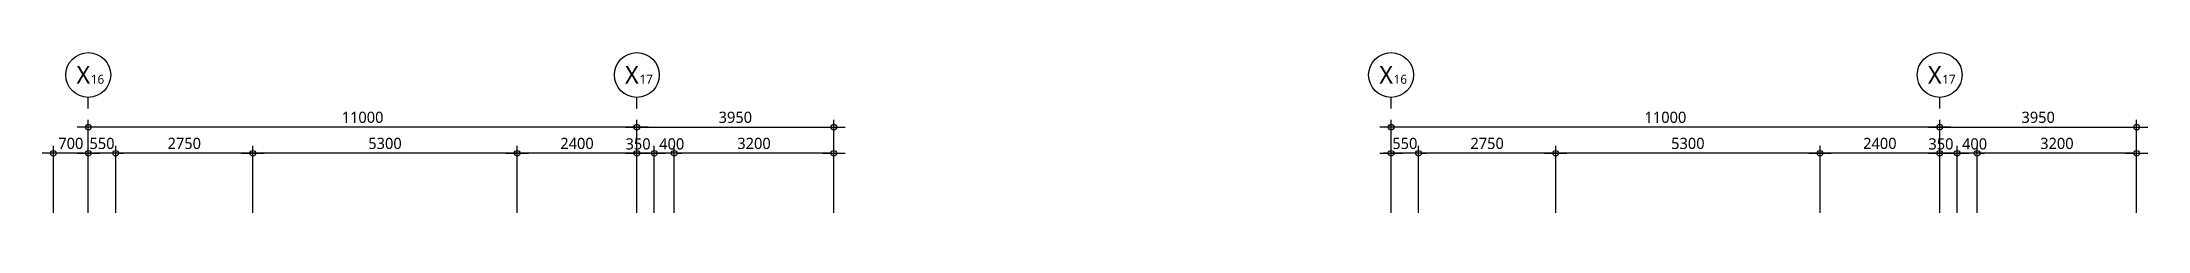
# Model space of a CAD drawing. Header units: millimetres. Extents: x -65167 to 413267, y -17142 to 66587.
# Drawn here: x 6538 to 48762, y 37838 to 41213 of the extents above; entities that cross this region are included whole.
import ezdxf
from ezdxf.enums import TextEntityAlignment as Align

# ---------------------------------------------------------------- set-up
doc = ezdxf.new("R2010")
doc.units = ezdxf.units.MM
doc.header["$LTSCALE"] = 75
doc.header["$MEASUREMENT"] = 0
doc.header["$PDSIZE"] = -10
doc.layers.get('0').update_dxf_attribs({"linetype": 'CONTINUOUS'})
doc.layers.get('Defpoints').update_dxf_attribs({"color": 171, "linetype": 'CONTINUOUS'})
for name, color, linetype in [('NDIM', 7, 'CONTINUOUS'), ('SYM(AXIS)', 7, 'CONTINUOUS'), ('TEXT(AXIS)', 2, 'CONTINUOUS')]:
    doc.layers.add(name, color=color, linetype=linetype)
doc.styles.add('CGS', font='cgse', dxfattribs={"bigfont": 'cgs'})
doc.styles.add('나눔바른고딕', font='NanumBarunGothic.ttf')
doc.dimstyles.new('NDIM 1200', dxfattribs={"dimscale": 75, "dimtxt": 3, "dimasz": 1, "dimexe": 2, "dimexo": 2, "dimgap": 1, "dimtad": 1, "dimdec": 0, "dimdsep": 46, "dimtxsty": 'CGS', "dimblk": 'DOT0', "dimcen": 1, "dimdle": 8, "dimclrd": 256, "dimclre": 256, "dimclrt": 256, "dimadec": 0, "dimazin": 0, "dimtfac": 1, "dimtdec": 0, "dimtix": 1, "dimtmove": 2, "dimatfit": 3, "dimldrblk": 'DOT0', "dimfxl": 1, "dimtolj": 1, "dimtzin": 0, "dimlwd": -1, "dimlwe": -1, "dimarcsym": 0})

msp = doc.modelspace()

# ---------------------------------------------------------------- texts
at = {"layer": 'TEXT(AXIS)', "style": '나눔바른고딕'}
for s, height, p in [('X', 360, (7363.8, 40765.5)), ('16', 180, (7648.2, 40675.5)), ('X', 360, (18363.8, 40765.5)), ('17', 180, (18648.2, 40675.5)), ('X', 360, (33488.8, 40765.5)), ('16', 180, (33773.2, 40675.5)), ('X', 360, (44488.8, 40765.5)), ('17', 180, (44773.2, 40675.5))]:
    msp.add_text(s, height=height, dxfattribs=at).set_placement(p, align=Align.MIDDLE)

# ---------------------------------------------------------------- blocks, each defined once
blk = doc.blocks.new('DOT0')
blk.add_line((-3, 0), (3, 0))
at = {"color": 6}
blk.add_circle((0, 0), 0.75, dxfattribs=at)
blk = doc.blocks.new('*D145')
at = {"layer": 'Defpoints', "color": 0, "ltscale": 0.4, "transparency": 16777216}
for p in [(7463, 39713), (7463, 37838), (18463, 37838)]:
    blk.add_point(p, dxfattribs=at)
at = {"layer": 'NDIM', "ltscale": 0.4, "transparency": 16777216}
for p, q in [((7463, 37988), (7463, 39863)), ((18388, 39713), (7538, 39713)), ((18463, 37988), (18463, 39863))]:
    blk.add_line(p, q, dxfattribs=at)
at = {"layer": 'NDIM', "ltscale": 0.4, "transparency": 16777216, "xscale": 75, "yscale": 75, "zscale": 75, "rotation": 180}
blk.add_blockref('DOT0', (7463, 39713), dxfattribs=at)
at = {"layer": 'NDIM', "ltscale": 0.4, "transparency": 16777216, "xscale": 75, "yscale": 75, "zscale": 75}
blk.add_blockref('DOT0', (18463, 39713), dxfattribs=at)
at = {"layer": 'NDIM', "ltscale": 0.4, "transparency": 16777216, "insert": (12963, 39910), "char_height": 225, "attachment_point": 5, "style": '나눔바른고딕'}
blk.add_mtext('\\A1;11000', dxfattribs=at)
blk = doc.blocks.new('*D146')
at = {"layer": 'Defpoints', "color": 0, "ltscale": 0.4, "transparency": 16777216}
for p in [(16063, 39188), (16063, 37838), (18463, 37838)]:
    blk.add_point(p, dxfattribs=at)
at = {"layer": 'NDIM', "ltscale": 0.4, "transparency": 16777216}
for p, q in [((16063, 37988), (16063, 39338)), ((18463, 37988), (18463, 39338)), ((18388, 39188), (16138, 39188))]:
    blk.add_line(p, q, dxfattribs=at)
at = {"layer": 'NDIM', "ltscale": 0.4, "transparency": 16777216, "xscale": 75, "yscale": 75, "zscale": 75, "rotation": 180}
blk.add_blockref('DOT0', (16063, 39188), dxfattribs=at)
at = {"layer": 'NDIM', "ltscale": 0.4, "transparency": 16777216, "xscale": 75, "yscale": 75, "zscale": 75}
blk.add_blockref('DOT0', (18463, 39188), dxfattribs=at)
at = {"layer": 'NDIM', "ltscale": 0.4, "transparency": 16777216, "insert": (17263, 39385), "char_height": 225, "attachment_point": 5, "style": '나눔바른고딕'}
blk.add_mtext('\\A1;2400', dxfattribs=at)
blk = doc.blocks.new('*D147')
at = {"layer": 'Defpoints', "color": 0, "ltscale": 0.4, "transparency": 16777216}
for p in [(10763, 39188), (10763, 37838), (16063, 37838)]:
    blk.add_point(p, dxfattribs=at)
at = {"layer": 'NDIM', "ltscale": 0.4, "transparency": 16777216}
for p, q in [((10763, 37988), (10763, 39338)), ((16063, 37988), (16063, 39338)), ((15988, 39188), (10838, 39188))]:
    blk.add_line(p, q, dxfattribs=at)
at = {"layer": 'NDIM', "ltscale": 0.4, "transparency": 16777216, "xscale": 75, "yscale": 75, "zscale": 75, "rotation": 180}
blk.add_blockref('DOT0', (10763, 39188), dxfattribs=at)
at = {"layer": 'NDIM', "ltscale": 0.4, "transparency": 16777216, "xscale": 75, "yscale": 75, "zscale": 75}
blk.add_blockref('DOT0', (16063, 39188), dxfattribs=at)
at = {"layer": 'NDIM', "ltscale": 0.4, "transparency": 16777216, "insert": (13413, 39385), "char_height": 225, "attachment_point": 5, "style": '나눔바른고딕'}
blk.add_mtext('\\A1;5300', dxfattribs=at)
blk = doc.blocks.new('*D148')
at = {"layer": 'Defpoints', "color": 0, "ltscale": 0.4, "transparency": 16777216}
for p in [(8013, 39188), (8013, 37838), (10763, 37838)]:
    blk.add_point(p, dxfattribs=at)
at = {"layer": 'NDIM', "ltscale": 0.4, "transparency": 16777216}
for p, q in [((8013, 37988), (8013, 39338)), ((10763, 37988), (10763, 39338)), ((10688, 39188), (8088, 39188))]:
    blk.add_line(p, q, dxfattribs=at)
at = {"layer": 'NDIM', "ltscale": 0.4, "transparency": 16777216, "xscale": 75, "yscale": 75, "zscale": 75, "rotation": 180}
blk.add_blockref('DOT0', (8013, 39188), dxfattribs=at)
at = {"layer": 'NDIM', "ltscale": 0.4, "transparency": 16777216, "xscale": 75, "yscale": 75, "zscale": 75}
blk.add_blockref('DOT0', (10763, 39188), dxfattribs=at)
at = {"layer": 'NDIM', "ltscale": 0.4, "transparency": 16777216, "insert": (9388, 39385), "char_height": 225, "attachment_point": 5, "style": '나눔바른고딕'}
blk.add_mtext('\\A1;2750', dxfattribs=at)
blk = doc.blocks.new('*D149')
at = {"layer": 'Defpoints', "color": 0, "ltscale": 0.4, "transparency": 16777216}
for p in [(7463, 39188), (7463, 37838), (8013, 37838)]:
    blk.add_point(p, dxfattribs=at)
at = {"layer": 'NDIM', "ltscale": 0.4, "transparency": 16777216}
for p, q in [((7463, 37988), (7463, 39338)), ((8013, 37988), (8013, 39338)), ((7388, 39188), (7313, 39188)), ((8013, 39188), (7463, 39188)), ((8088, 39188), (8163, 39188))]:
    blk.add_line(p, q, dxfattribs=at)
at = {"layer": 'NDIM', "ltscale": 0.4, "transparency": 16777216, "xscale": 75, "yscale": 75, "zscale": 75}
blk.add_blockref('DOT0', (7463, 39188), dxfattribs=at)
at = {"layer": 'NDIM', "ltscale": 0.4, "transparency": 16777216, "xscale": 75, "yscale": 75, "zscale": 75, "rotation": 180}
blk.add_blockref('DOT0', (8013, 39188), dxfattribs=at)
at = {"layer": 'NDIM', "ltscale": 0.4, "transparency": 16777216, "insert": (7738, 39385), "char_height": 225, "attachment_point": 5, "style": '나눔바른고딕'}
blk.add_mtext('\\A1;550', dxfattribs=at)
blk = doc.blocks.new('*D150')
at = {"layer": 'Defpoints', "color": 0, "ltscale": 0.4, "transparency": 16777216}
for p in [(18462.5, 39187.5), (18462.5, 37837.5), (18812.5, 37837.5)]:
    blk.add_point(p, dxfattribs=at)
at = {"layer": 'NDIM', "ltscale": 0.4, "transparency": 16777216}
for p, q in [((18462.5, 37987.5), (18462.5, 39337.5)), ((18812.5, 37987.5), (18812.5, 39337.5)), ((18737.5, 39187.5), (18537.5, 39187.5))]:
    blk.add_line(p, q, dxfattribs=at)
at = {"layer": 'NDIM', "ltscale": 0.4, "transparency": 16777216, "xscale": 75, "yscale": 75, "zscale": 75, "rotation": 180}
blk.add_blockref('DOT0', (18462.5, 39187.5), dxfattribs=at)
at = {"layer": 'NDIM', "ltscale": 0.4, "transparency": 16777216, "xscale": 75, "yscale": 75, "zscale": 75}
blk.add_blockref('DOT0', (18812.5, 39187.5), dxfattribs=at)
at = {"layer": 'NDIM', "ltscale": 0.4, "transparency": 16777216, "insert": (18487.5, 39375), "char_height": 225, "attachment_point": 5, "style": '나눔바른고딕'}
blk.add_mtext('\\A1;350', dxfattribs=at)
blk = doc.blocks.new('*D151')
at = {"layer": 'Defpoints', "color": 0, "ltscale": 0.4, "transparency": 16777216}
for p in [(19213, 39188), (19213, 37838), (22412, 37838)]:
    blk.add_point(p, dxfattribs=at)
at = {"layer": 'NDIM', "ltscale": 0.4, "transparency": 16777216}
for p, q in [((19213, 37988), (19213, 39338)), ((22412, 37988), (22412, 39338)), ((22337, 39188), (19288, 39188))]:
    blk.add_line(p, q, dxfattribs=at)
at = {"layer": 'NDIM', "ltscale": 0.4, "transparency": 16777216, "xscale": 75, "yscale": 75, "zscale": 75, "rotation": 180}
blk.add_blockref('DOT0', (19213, 39188), dxfattribs=at)
at = {"layer": 'NDIM', "ltscale": 0.4, "transparency": 16777216, "xscale": 75, "yscale": 75, "zscale": 75}
blk.add_blockref('DOT0', (22412, 39188), dxfattribs=at)
at = {"layer": 'NDIM', "ltscale": 0.4, "transparency": 16777216, "insert": (20813, 39385), "char_height": 225, "attachment_point": 5, "style": '나눔바른고딕'}
blk.add_mtext('\\A1;3200', dxfattribs=at)
blk = doc.blocks.new('*D144')
at = {"layer": 'Defpoints', "color": 0, "ltscale": 0.4, "transparency": 16777216}
for p in [(6763, 39188), (6763, 37838), (7463, 37838)]:
    blk.add_point(p, dxfattribs=at)
at = {"layer": 'NDIM', "ltscale": 0.4, "transparency": 16777216}
for p, q in [((6763, 37988), (6763, 39338)), ((7463, 37988), (7463, 39338)), ((7388, 39188), (6838, 39188))]:
    blk.add_line(p, q, dxfattribs=at)
at = {"layer": 'NDIM', "ltscale": 0.4, "transparency": 16777216, "xscale": 75, "yscale": 75, "zscale": 75, "rotation": 180}
blk.add_blockref('DOT0', (6763, 39188), dxfattribs=at)
at = {"layer": 'NDIM', "ltscale": 0.4, "transparency": 16777216, "xscale": 75, "yscale": 75, "zscale": 75}
blk.add_blockref('DOT0', (7463, 39188), dxfattribs=at)
at = {"layer": 'NDIM', "ltscale": 0.4, "transparency": 16777216, "insert": (7113, 39385), "char_height": 225, "attachment_point": 5, "style": '나눔바른고딕'}
blk.add_mtext('\\A1;700', dxfattribs=at)
blk = doc.blocks.new('*D143')
at = {"layer": 'Defpoints', "color": 0, "ltscale": 0.4, "transparency": 16777216}
for p in [(18812.5, 39187.5), (18812.5, 37837.5), (19212.5, 37837.5)]:
    blk.add_point(p, dxfattribs=at)
at = {"layer": 'NDIM', "ltscale": 0.4, "transparency": 16777216}
for p, q in [((18812.5, 37987.5), (18812.5, 39337.5)), ((19212.5, 37987.5), (19212.5, 39337.5)), ((18737.5, 39187.5), (18662.5, 39187.5)), ((19212.5, 39187.5), (18812.5, 39187.5)), ((19287.5, 39187.5), (19362.5, 39187.5))]:
    blk.add_line(p, q, dxfattribs=at)
at = {"layer": 'NDIM', "ltscale": 0.4, "transparency": 16777216, "xscale": 75, "yscale": 75, "zscale": 75}
blk.add_blockref('DOT0', (18812.5, 39187.5), dxfattribs=at)
at = {"layer": 'NDIM', "ltscale": 0.4, "transparency": 16777216, "xscale": 75, "yscale": 75, "zscale": 75, "rotation": 180}
blk.add_blockref('DOT0', (19212.5, 39187.5), dxfattribs=at)
at = {"layer": 'NDIM', "ltscale": 0.4, "transparency": 16777216, "insert": (19162.5, 39375), "char_height": 225, "attachment_point": 5, "style": '나눔바른고딕'}
blk.add_mtext('\\A1;400', dxfattribs=at)
blk = doc.blocks.new('*D152')
at = {"layer": 'Defpoints', "color": 0, "ltscale": 0.4, "transparency": 16777216}
for p in [(33588, 39713), (33588, 37838), (44588, 37838)]:
    blk.add_point(p, dxfattribs=at)
at = {"layer": 'NDIM', "ltscale": 0.4, "transparency": 16777216}
for p, q in [((33588, 37988), (33588, 39863)), ((44513, 39713), (33663, 39713)), ((44588, 37988), (44588, 39863))]:
    blk.add_line(p, q, dxfattribs=at)
at = {"layer": 'NDIM', "ltscale": 0.4, "transparency": 16777216, "xscale": 75, "yscale": 75, "zscale": 75, "rotation": 180}
blk.add_blockref('DOT0', (33588, 39713), dxfattribs=at)
at = {"layer": 'NDIM', "ltscale": 0.4, "transparency": 16777216, "xscale": 75, "yscale": 75, "zscale": 75}
blk.add_blockref('DOT0', (44588, 39713), dxfattribs=at)
at = {"layer": 'NDIM', "ltscale": 0.4, "transparency": 16777216, "insert": (39088, 39910), "char_height": 225, "attachment_point": 5, "style": '나눔바른고딕'}
blk.add_mtext('\\A1;11000', dxfattribs=at)
blk = doc.blocks.new('*D153')
at = {"layer": 'Defpoints', "color": 0, "ltscale": 0.4, "transparency": 16777216}
for p in [(42188, 39188), (42188, 37838), (44588, 37838)]:
    blk.add_point(p, dxfattribs=at)
at = {"layer": 'NDIM', "ltscale": 0.4, "transparency": 16777216}
for p, q in [((42188, 37988), (42188, 39338)), ((44588, 37988), (44588, 39338)), ((44513, 39188), (42263, 39188))]:
    blk.add_line(p, q, dxfattribs=at)
at = {"layer": 'NDIM', "ltscale": 0.4, "transparency": 16777216, "xscale": 75, "yscale": 75, "zscale": 75, "rotation": 180}
blk.add_blockref('DOT0', (42188, 39188), dxfattribs=at)
at = {"layer": 'NDIM', "ltscale": 0.4, "transparency": 16777216, "xscale": 75, "yscale": 75, "zscale": 75}
blk.add_blockref('DOT0', (44588, 39188), dxfattribs=at)
at = {"layer": 'NDIM', "ltscale": 0.4, "transparency": 16777216, "insert": (43388, 39385), "char_height": 225, "attachment_point": 5, "style": '나눔바른고딕'}
blk.add_mtext('\\A1;2400', dxfattribs=at)
blk = doc.blocks.new('*D154')
at = {"layer": 'Defpoints', "color": 0, "ltscale": 0.4, "transparency": 16777216}
for p in [(36888, 39188), (36888, 37838), (42188, 37838)]:
    blk.add_point(p, dxfattribs=at)
at = {"layer": 'NDIM', "ltscale": 0.4, "transparency": 16777216}
for p, q in [((36888, 37988), (36888, 39338)), ((42188, 37988), (42188, 39338)), ((42113, 39188), (36963, 39188))]:
    blk.add_line(p, q, dxfattribs=at)
at = {"layer": 'NDIM', "ltscale": 0.4, "transparency": 16777216, "xscale": 75, "yscale": 75, "zscale": 75, "rotation": 180}
blk.add_blockref('DOT0', (36888, 39188), dxfattribs=at)
at = {"layer": 'NDIM', "ltscale": 0.4, "transparency": 16777216, "xscale": 75, "yscale": 75, "zscale": 75}
blk.add_blockref('DOT0', (42188, 39188), dxfattribs=at)
at = {"layer": 'NDIM', "ltscale": 0.4, "transparency": 16777216, "insert": (39538, 39385), "char_height": 225, "attachment_point": 5, "style": '나눔바른고딕'}
blk.add_mtext('\\A1;5300', dxfattribs=at)
blk = doc.blocks.new('*D155')
at = {"layer": 'Defpoints', "color": 0, "ltscale": 0.4, "transparency": 16777216}
for p in [(34138, 39188), (34138, 37838), (36888, 37838)]:
    blk.add_point(p, dxfattribs=at)
at = {"layer": 'NDIM', "ltscale": 0.4, "transparency": 16777216}
for p, q in [((34138, 37988), (34138, 39338)), ((36888, 37988), (36888, 39338)), ((36813, 39188), (34213, 39188))]:
    blk.add_line(p, q, dxfattribs=at)
at = {"layer": 'NDIM', "ltscale": 0.4, "transparency": 16777216, "xscale": 75, "yscale": 75, "zscale": 75, "rotation": 180}
blk.add_blockref('DOT0', (34138, 39188), dxfattribs=at)
at = {"layer": 'NDIM', "ltscale": 0.4, "transparency": 16777216, "xscale": 75, "yscale": 75, "zscale": 75}
blk.add_blockref('DOT0', (36888, 39188), dxfattribs=at)
at = {"layer": 'NDIM', "ltscale": 0.4, "transparency": 16777216, "insert": (35513, 39385), "char_height": 225, "attachment_point": 5, "style": '나눔바른고딕'}
blk.add_mtext('\\A1;2750', dxfattribs=at)
blk = doc.blocks.new('*D156')
at = {"layer": 'Defpoints', "color": 0, "ltscale": 0.4, "transparency": 16777216}
for p in [(33588, 39188), (33588, 37838), (34138, 37838)]:
    blk.add_point(p, dxfattribs=at)
at = {"layer": 'NDIM', "ltscale": 0.4, "transparency": 16777216}
for p, q in [((33588, 37988), (33588, 39338)), ((34138, 37988), (34138, 39338)), ((33513, 39188), (33438, 39188)), ((34138, 39188), (33588, 39188)), ((34213, 39188), (34288, 39188))]:
    blk.add_line(p, q, dxfattribs=at)
at = {"layer": 'NDIM', "ltscale": 0.4, "transparency": 16777216, "xscale": 75, "yscale": 75, "zscale": 75}
blk.add_blockref('DOT0', (33588, 39188), dxfattribs=at)
at = {"layer": 'NDIM', "ltscale": 0.4, "transparency": 16777216, "xscale": 75, "yscale": 75, "zscale": 75, "rotation": 180}
blk.add_blockref('DOT0', (34138, 39188), dxfattribs=at)
at = {"layer": 'NDIM', "ltscale": 0.4, "transparency": 16777216, "insert": (33863, 39385), "char_height": 225, "attachment_point": 5, "style": '나눔바른고딕'}
blk.add_mtext('\\A1;550', dxfattribs=at)
blk = doc.blocks.new('*D157')
at = {"layer": 'Defpoints', "color": 0, "ltscale": 0.4, "transparency": 16777216}
for p in [(44587.5, 39187.5), (44587.5, 37837.5), (44937.5, 37837.5)]:
    blk.add_point(p, dxfattribs=at)
at = {"layer": 'NDIM', "ltscale": 0.4, "transparency": 16777216}
for p, q in [((44587.5, 37987.5), (44587.5, 39337.5)), ((44937.5, 37987.5), (44937.5, 39337.5)), ((44862.5, 39187.5), (44662.5, 39187.5))]:
    blk.add_line(p, q, dxfattribs=at)
at = {"layer": 'NDIM', "ltscale": 0.4, "transparency": 16777216, "xscale": 75, "yscale": 75, "zscale": 75, "rotation": 180}
blk.add_blockref('DOT0', (44587.5, 39187.5), dxfattribs=at)
at = {"layer": 'NDIM', "ltscale": 0.4, "transparency": 16777216, "xscale": 75, "yscale": 75, "zscale": 75}
blk.add_blockref('DOT0', (44937.5, 39187.5), dxfattribs=at)
at = {"layer": 'NDIM', "ltscale": 0.4, "transparency": 16777216, "insert": (44612.5, 39375), "char_height": 225, "attachment_point": 5, "style": '나눔바른고딕'}
blk.add_mtext('\\A1;350', dxfattribs=at)
blk = doc.blocks.new('*D158')
at = {"layer": 'Defpoints', "color": 0, "ltscale": 0.4, "transparency": 16777216}
for p in [(45338, 39188), (45338, 37838), (48537, 37838)]:
    blk.add_point(p, dxfattribs=at)
at = {"layer": 'NDIM', "ltscale": 0.4, "transparency": 16777216}
for p, q in [((45338, 37988), (45338, 39338)), ((48537, 37988), (48537, 39338)), ((48462, 39188), (45413, 39188))]:
    blk.add_line(p, q, dxfattribs=at)
at = {"layer": 'NDIM', "ltscale": 0.4, "transparency": 16777216, "xscale": 75, "yscale": 75, "zscale": 75, "rotation": 180}
blk.add_blockref('DOT0', (45338, 39188), dxfattribs=at)
at = {"layer": 'NDIM', "ltscale": 0.4, "transparency": 16777216, "xscale": 75, "yscale": 75, "zscale": 75}
blk.add_blockref('DOT0', (48537, 39188), dxfattribs=at)
at = {"layer": 'NDIM', "ltscale": 0.4, "transparency": 16777216, "insert": (46938, 39385), "char_height": 225, "attachment_point": 5, "style": '나눔바른고딕'}
blk.add_mtext('\\A1;3200', dxfattribs=at)
blk = doc.blocks.new('*D159')
at = {"layer": 'Defpoints', "color": 0, "ltscale": 0.4, "transparency": 16777216}
for p in [(44937.5, 39187.5), (44937.5, 37837.5), (45337.5, 37837.5)]:
    blk.add_point(p, dxfattribs=at)
at = {"layer": 'NDIM', "ltscale": 0.4, "transparency": 16777216}
for p, q in [((44937.5, 37987.5), (44937.5, 39337.5)), ((45337.5, 37987.5), (45337.5, 39337.5)), ((44862.5, 39187.5), (44787.5, 39187.5)), ((45337.5, 39187.5), (44937.5, 39187.5)), ((45412.5, 39187.5), (45487.5, 39187.5))]:
    blk.add_line(p, q, dxfattribs=at)
at = {"layer": 'NDIM', "ltscale": 0.4, "transparency": 16777216, "xscale": 75, "yscale": 75, "zscale": 75}
blk.add_blockref('DOT0', (44937.5, 39187.5), dxfattribs=at)
at = {"layer": 'NDIM', "ltscale": 0.4, "transparency": 16777216, "xscale": 75, "yscale": 75, "zscale": 75, "rotation": 180}
blk.add_blockref('DOT0', (45337.5, 39187.5), dxfattribs=at)
at = {"layer": 'NDIM', "ltscale": 0.4, "transparency": 16777216, "insert": (45287.5, 39375), "char_height": 225, "attachment_point": 5, "style": '나눔바른고딕'}
blk.add_mtext('\\A1;400', dxfattribs=at)
blk = doc.blocks.new('*D490')
at = {"layer": 'Defpoints', "color": 0, "ltscale": 0.4, "transparency": 16777216}
for p in [(48537, 39713), (44588, 37838), (48537, 37838)]:
    blk.add_point(p, dxfattribs=at)
at = {"layer": 'NDIM', "ltscale": 0.4, "transparency": 16777216}
for p, q in [((44588, 37988), (44588, 39863)), ((44663, 39713), (48462, 39713)), ((48537, 37988), (48537, 39863))]:
    blk.add_line(p, q, dxfattribs=at)
at = {"layer": 'NDIM', "ltscale": 0.4, "transparency": 16777216, "xscale": 75, "yscale": 75, "zscale": 75, "rotation": 180}
blk.add_blockref('DOT0', (44588, 39713), dxfattribs=at)
at = {"layer": 'NDIM', "ltscale": 0.4, "transparency": 16777216, "xscale": 75, "yscale": 75, "zscale": 75}
blk.add_blockref('DOT0', (48537, 39713), dxfattribs=at)
at = {"layer": 'NDIM', "ltscale": 0.4, "transparency": 16777216, "insert": (46562, 39910), "char_height": 225, "attachment_point": 5, "style": '나눔바른고딕'}
blk.add_mtext('\\A1;3950', dxfattribs=at)
blk = doc.blocks.new('*D553')
at = {"layer": 'Defpoints', "color": 0, "ltscale": 0.4, "transparency": 16777216}
for p in [(22412, 39713), (18463, 37838), (22412, 37838)]:
    blk.add_point(p, dxfattribs=at)
at = {"layer": 'NDIM', "ltscale": 0.4, "transparency": 16777216}
for p, q in [((18463, 37988), (18463, 39863)), ((18538, 39713), (22337, 39713)), ((22412, 37988), (22412, 39863))]:
    blk.add_line(p, q, dxfattribs=at)
at = {"layer": 'NDIM', "ltscale": 0.4, "transparency": 16777216, "xscale": 75, "yscale": 75, "zscale": 75, "rotation": 180}
blk.add_blockref('DOT0', (18463, 39713), dxfattribs=at)
at = {"layer": 'NDIM', "ltscale": 0.4, "transparency": 16777216, "xscale": 75, "yscale": 75, "zscale": 75}
blk.add_blockref('DOT0', (22412, 39713), dxfattribs=at)
at = {"layer": 'NDIM', "ltscale": 0.4, "transparency": 16777216, "insert": (20438, 39910), "char_height": 225, "attachment_point": 5, "style": '나눔바른고딕'}
blk.add_mtext('\\A1;3950', dxfattribs=at)
blk = doc.blocks.new('A$C2F20087E')
at = {"layer": 'SYM(AXIS)'}
blk.add_line((600, 0), (600, 300), dxfattribs=at)
blk.add_circle((600, 900), 600, dxfattribs=at)

# ---------------------------------------------------------------- dimensions: what is measured, and where the dimension line sits
at = {"layer": 'NDIM', "ltscale": 0.4}
for base, p1, p2, angle, picture, middle in [((7462.5, 39712.5), (18462.5, 37837.5), (7462.5, 37837.5), 180, '*D145', (12962.5, 39909.7)), ((22412.5, 39712.5), (18462.5, 37837.5), (22412.5, 37837.5), 0, '*D553', (20437.5, 39909.8)), ((33587.5, 39712.5), (44587.5, 37837.5), (33587.5, 37837.5), 180, '*D152', (39087.5, 39909.7)), ((48537.5, 39712.5), (44587.5, 37837.5), (48537.5, 37837.5), 0, '*D490', (46562.5, 39909.8)), ((6762.5, 39187.5), (7462.5, 37837.5), (6762.5, 37837.5), 180, '*D144', (7112.5, 39384.7)), ((7462.5, 39187.5), (8012.5, 37837.5), (7462.5, 37837.5), 180, '*D149', (7737.5, 39384.7)), ((8012.5, 39187.5), (10762.5, 37837.5), (8012.5, 37837.5), 180, '*D148', (9387.5, 39384.7)), ((10762.5, 39187.5), (16062.5, 37837.5), (10762.5, 37837.5), 180, '*D147', (13412.5, 39384.8)), ((16062.5, 39187.5), (18462.5, 37837.5), (16062.5, 37837.5), 180, '*D146', (17262.5, 39384.7)), ((19212.5, 39187.5), (22412.5, 37837.5), (19212.5, 37837.5), 180, '*D151', (20812.5, 39384.8)), ((33587.5, 39187.5), (34137.5, 37837.5), (33587.5, 37837.5), 180, '*D156', (33862.5, 39384.7)), ((34137.5, 39187.5), (36887.5, 37837.5), (34137.5, 37837.5), 180, '*D155', (35512.5, 39384.7)), ((36887.5, 39187.5), (42187.5, 37837.5), (36887.5, 37837.5), 180, '*D154', (39537.5, 39384.8)), ((42187.5, 39187.5), (44587.5, 37837.5), (42187.5, 37837.5), 180, '*D153', (43387.5, 39384.7)), ((45337.5, 39187.5), (48537.5, 37837.5), (45337.5, 37837.5), 180, '*D158', (46937.5, 39384.8))]:
    dim = msp.add_linear_dim(base=base, p1=p1, p2=p2, angle=angle, dimstyle='NDIM 1200', override={"dimtxsty": '나눔바른고딕'}, dxfattribs=at)
    dim.commit()
    dim.dimension.update_dxf_attribs({"geometry": picture, "text_midpoint": middle})
for base, p1, p2, picture, middle in [((18462.5, 39187.5), (18812.5, 37837.5), (18462.5, 37837.5), '*D150', (18487.5, 39375)), ((18812.5, 39187.5), (19212.5, 37837.5), (18812.5, 37837.5), '*D143', (19162.5, 39375)), ((44587.5, 39187.5), (44937.5, 37837.5), (44587.5, 37837.5), '*D157', (44612.5, 39375)), ((44937.5, 39187.5), (45337.5, 37837.5), (44937.5, 37837.5), '*D159', (45287.5, 39375))]:
    dim = msp.add_linear_dim(base=base, p1=p1, p2=p2, angle=180, dimstyle='NDIM 1200', override={"dimtxsty": '나눔바른고딕'}, dxfattribs=at)
    dim.commit()
    dim.dimension.update_dxf_attribs({"geometry": picture, "text_midpoint": middle, "dimtype": 160})

# ---------------------------------------------------------------- block references
at = {"xscale": 0.75, "yscale": 0.75, "zscale": 0.75}
for p in [(7012.5, 40087.5), (18012.5, 40087.5), (33137.5, 40087.5), (44137.5, 40087.5)]:
    msp.add_blockref('A$C2F20087E', p, dxfattribs=at)

msp.set_redraw_order([(e.dxf.handle, doc.entitydb.next_handle()) for e in msp.query("TEXT MTEXT ATTDEF DIMENSION ARC_DIMENSION")])  # texts and dimensions are drawn at this point

doc.saveas('drawing.dxf')
